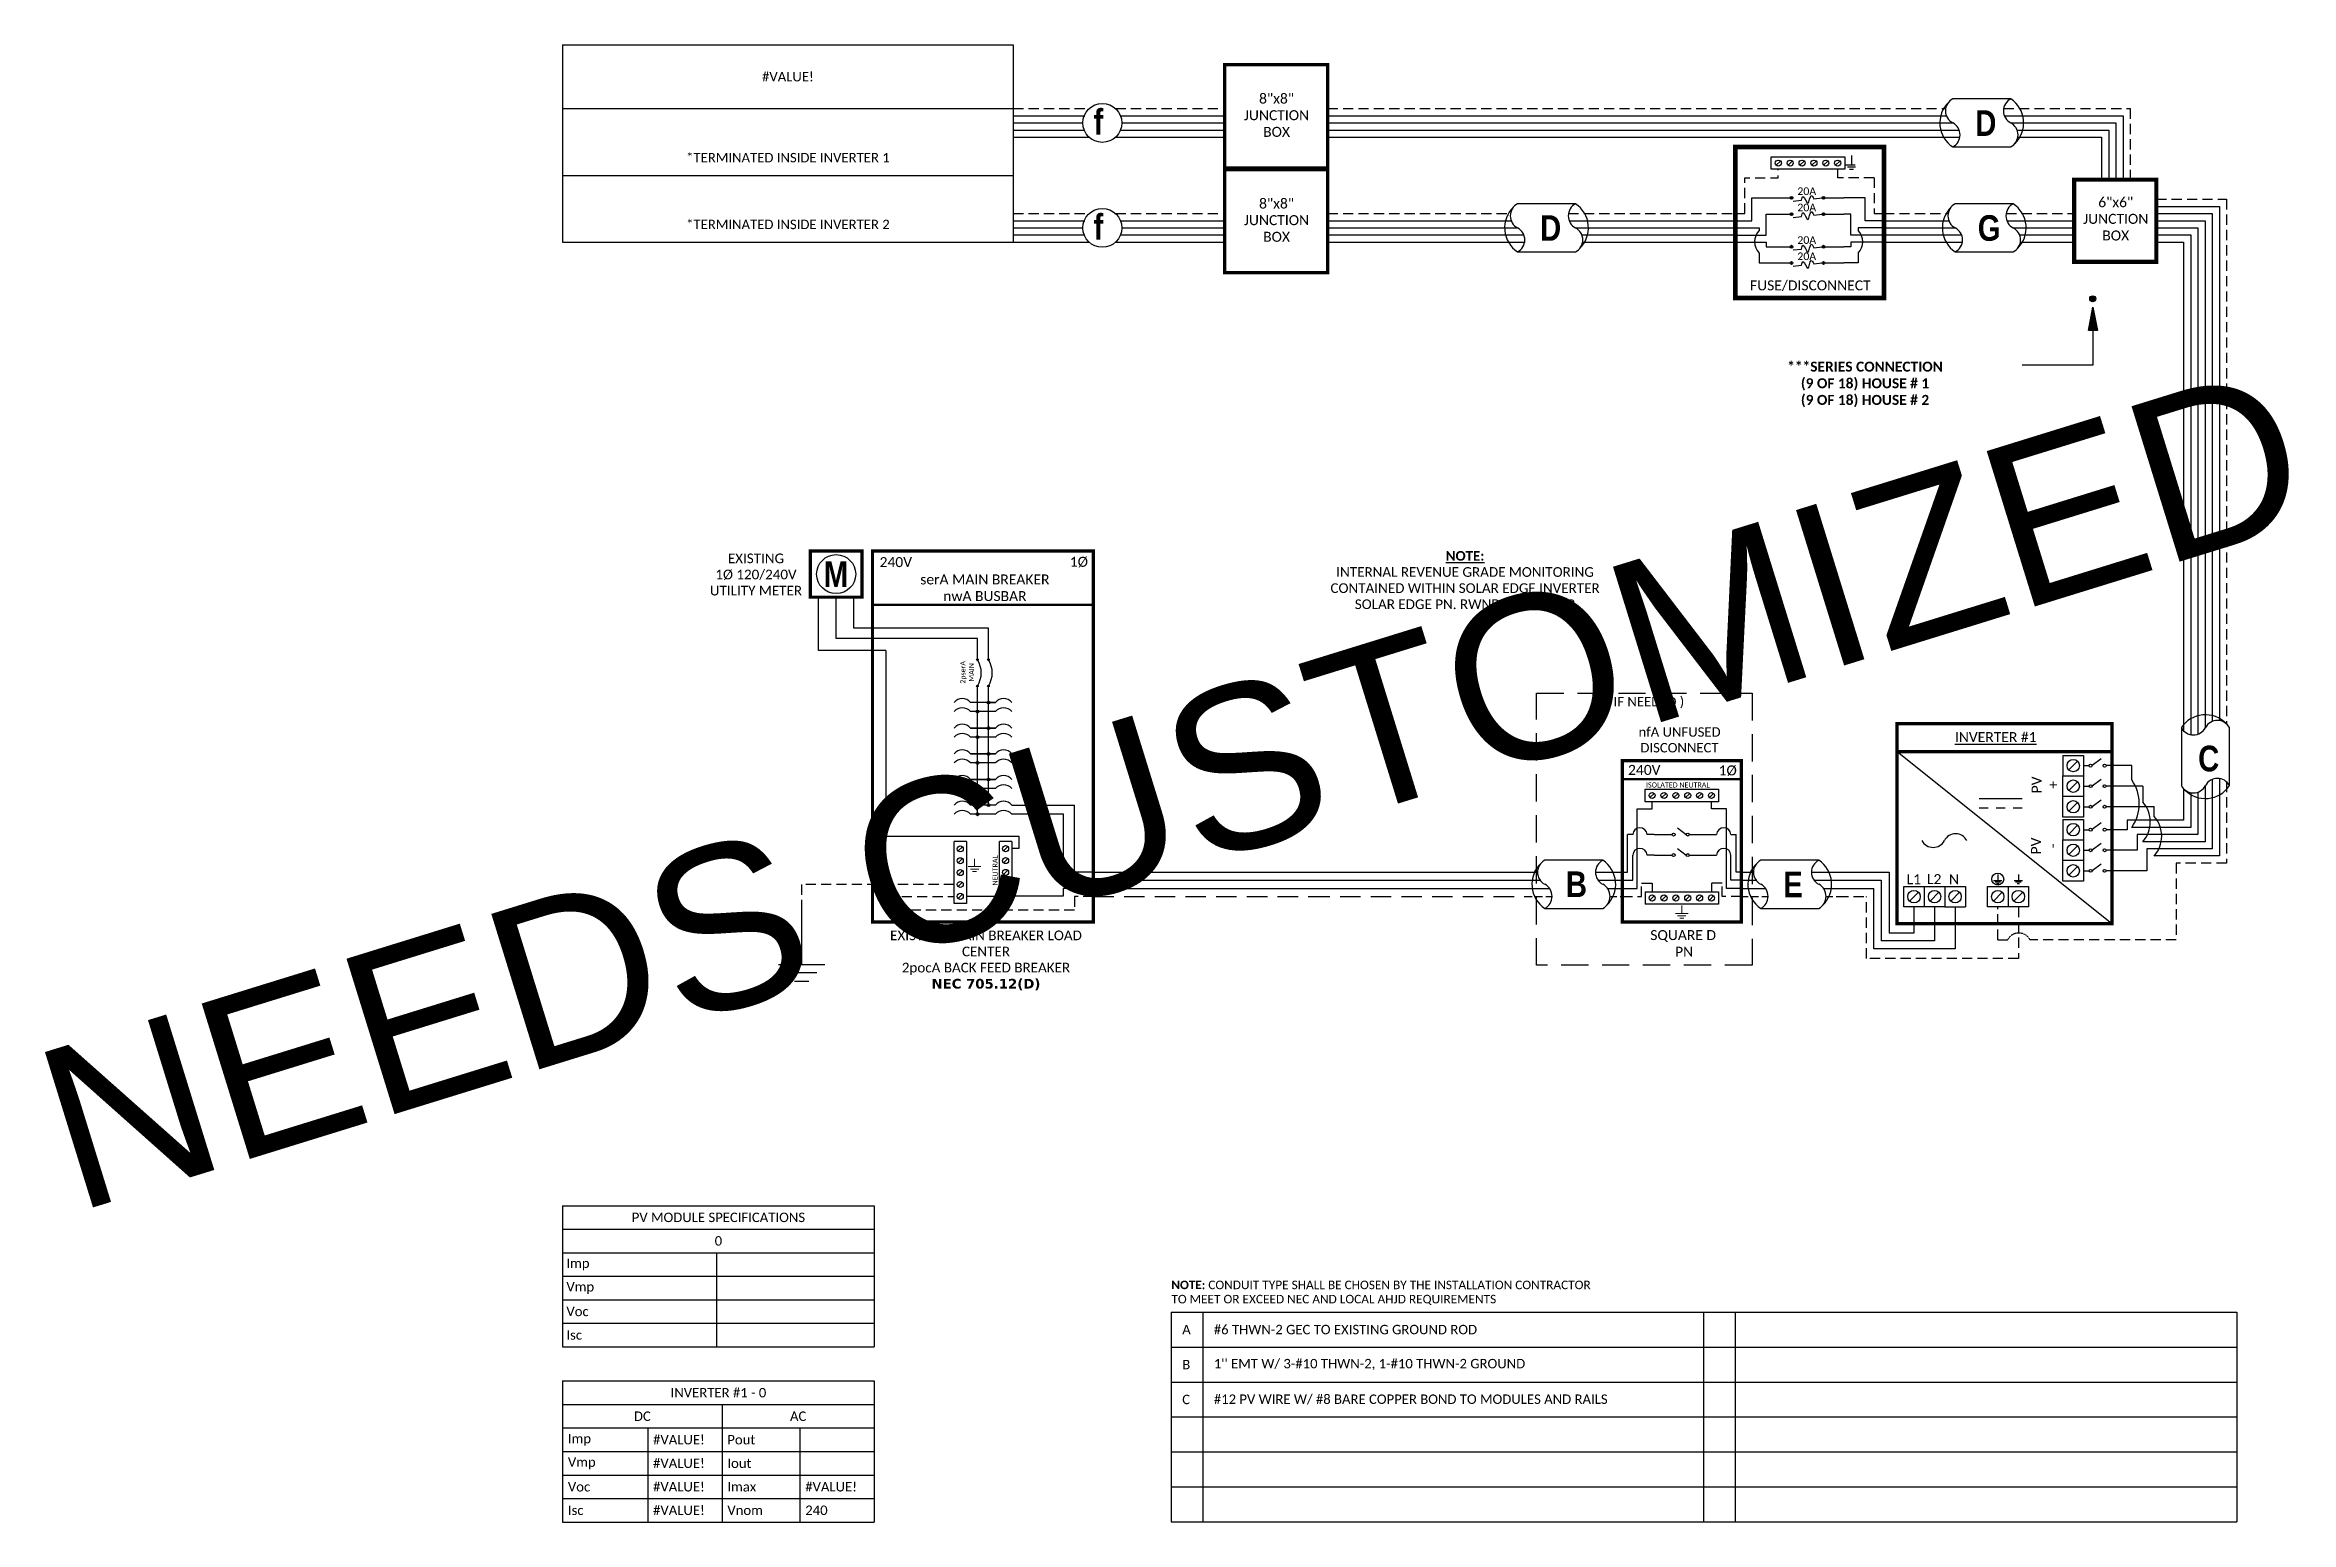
# Model space of a CAD drawing. Header units: feet. Extents: x 14802 to 15625, y 20870 to 21411.
import ezdxf

# ---------------------------------------------------------------- set-up
doc = ezdxf.new("R2010")
doc.units = ezdxf.units.FT
doc.header["$MEASUREMENT"] = 0
doc.linetypes.add('DASHED', pattern=[0.75, 0.5, -0.25])
doc.linetypes.add('HIDDEN', pattern=[0.375, 0.25, -0.125])
doc.layers.add('TEXT', color=7, linetype='Continuous')
doc.layers.add('Z - TITLEBLOCK TXT', color=7, linetype='Continuous')
doc.styles.add('ONE LINE TXT', font='techb___.ttf')
doc.styles.get("Standard").update_dxf_attribs({"font": 'calibri.ttf'})
doc.styles.add('TITLE BBLOCK TEXT', font='ARIALUNI.TTF')

msp = doc.modelspace()

# ---------------------------------------------------------------- texts
at = {"color": 1, "linetype": 'Continuous'}
msp.add_text('%%UINVERTER #1', height=3.6576, dxfattribs=at).set_placement((15502.09, 21155.42))
at = {"color": 1, "linetype": 'Continuous', "char_height": 9.3833, "attachment_point": 1, "style": 'ONE LINE TXT'}
for s, insert in [('{\\W1;\\C256;D}', (15509.53, 21386.92)), ('{\\W1;\\C256;D}', (15350.06, 21348.47)), ('{\\W1;\\C256;G}', (15510.46, 21348.47)), ('{\\W1;\\C256;C}', (15591.21, 21154.09)), ('{\\W1;\\C256;E}', (15439.19, 21107.94))]:
    msp.add_mtext_dynamic_manual_height_columns(s, width=0.1385, gutter_width=2.13, heights=[0], dxfattribs=dict(at, insert=insert))
at = {"color": 1, "attachment_point": 5}
for s, width, gutter_width, insert, char_height in [('8"x8"  JUNCTION BOX ', 0.4767, 7.17, (15253.52, 21346.64), 3.6576), ('{\\fCalibri|b1|i0|c0|p34;***SERIES CONNECTION \\P(9 OF 18) HOUSE # 1\\P(9 OF 18) HOUSE # 2}', 109.8063, 7.17, (15469.15, 21286.47), 3.6576), ('L1', 0.1481, 0.75, (15487.04, 21105.19), 3.658), ('L2', 0.1481, 0.75, (15494.5, 21105.22), 3.658), ('N', 0.1481, 0.75, (15501.75, 21105.17), 3.66)]:
    msp.add_mtext_dynamic_manual_height_columns(s, width=width, gutter_width=gutter_width, heights=[0], dxfattribs=dict(at, insert=insert, char_height=char_height))
at = {"color": 1, "char_height": 3.658, "attachment_point": 5, "rotation": 90}
for s, width, insert in [('PV +', 2.8378, (15535.07, 21139.73)), ('PV -', 2.8013, (15534.84, 21117.36))]:
    msp.add_mtext_dynamic_manual_height_columns(s, width=width, gutter_width=0.75, heights=[0], dxfattribs=dict(at, insert=insert))
at = {"color": 10, "insert": (15214.98, 20958.1), "char_height": 3.10896, "attachment_point": 1}
msp.add_mtext_dynamic_manual_height_columns('\\A1;{\\fCalibri|b1|i0|c0|p34;NOTE:} {\\A0;\\H1.0052x;CONDUIT TYPE SHALL BE CHOSEN BY THE INSTALLATION CONTRACTOR\\PTO MEET OR EXCEED NEC AND LOCAL AHJD REQUIREMENTS}', width=164.3528, gutter_width=0, heights=[9.89], dxfattribs=at)
at = {"layer": 'Defpoints', "color": 1, "style": 'TITLE BBLOCK TEXT'}
msp.add_text('NEEDS CUSTOMIZED', height=59.6129, rotation=17.1954, dxfattribs=at).set_placement((14813.31, 20982.89))
at = {"layer": 'Z - TITLEBLOCK TXT', "style": 'ONE LINE TXT'}
for p in [(15186.41, 21377.95), (15186.41, 21339.49)]:
    msp.add_text('f', height=9.38, dxfattribs=at).set_placement(p)

# ---------------------------------------------------------------- blocks, each defined once
blk = doc.blocks.new('*T19')
at = {"color": 0, "lineweight": -2, "transparency": 16777216}
for p, q in [((0, 0), (165.11, 0)), ((0, 0), (0, -72.27)), ((165.11, 0), (165.11, -72.27)), ((0, -23.32), (165.11, -23.32)), ((0, -47.8), (165.11, -47.8)), ((0, -72.27), (165.11, -72.27))]:
    blk.add_line(p, q, dxfattribs=at)
at = {"color": 0, "linetype": 'Continuous', "transparency": 16777216, "char_height": 3.4544, "width": 156.9097, "attachment_point": 5}
for s, insert in [('{\\fCalibri|b0|i0|c0;#VALUE!', (82.56, -11.66)), ('{\\fCalibri|b0|i0|c0;^J^J*TERMINATED INSIDE INVERTER 1', (82.56, -35.56)), ('{\\fCalibri|b0|i0|c0;^J^J*TERMINATED INSIDE INVERTER 2', (82.56, -60.03))]:
    blk.add_mtext(s, dxfattribs=dict(at, insert=insert))
blk = doc.blocks.new('8x8box')
at = {"lineweight": 50, "const_width": 1.19}
blk.add_lwpolyline([(37.78, 0), (0, 0), (0, 37.78), (37.78, 37.78)], close=True, dxfattribs=at)
at = {"color": 1, "insert": (19.03, 19.26), "char_height": 3.6576, "attachment_point": 5}
blk.add_mtext_dynamic_manual_height_columns('8"x8"  JUNCTION BOX ', width=0.4767, gutter_width=7.17, heights=[0], dxfattribs=at)
blk = doc.blocks.new('fuseBox')
at = {"linetype": 'Continuous'}
h = blk.add_hatch(color=1, dxfattribs=at)
h.dxf.hatch_style = 1
edge = h.paths.add_edge_path()
edge.add_arc((20.51, 36.67), 0.513, 0, 360)
h = blk.add_hatch(color=1, dxfattribs=at)
h.dxf.hatch_style = 1
edge = h.paths.add_edge_path()
edge.add_arc((32.29, 36.67), 0.513, 0, 360)
h = blk.add_hatch(color=1, dxfattribs=at)
h.dxf.hatch_style = 1
edge = h.paths.add_edge_path()
edge.add_arc((20.51, 30.71), 0.513, 0, 360)
h = blk.add_hatch(color=1, dxfattribs=at)
h.dxf.hatch_style = 1
edge = h.paths.add_edge_path()
edge.add_arc((32.29, 30.71), 0.513, 0, 360)
h = blk.add_hatch(color=1, dxfattribs=at)
h.dxf.hatch_style = 1
edge = h.paths.add_edge_path()
edge.add_arc((20.51, 18.78), 0.513, 0, 360)
h = blk.add_hatch(color=1, dxfattribs=at)
h.dxf.hatch_style = 1
edge = h.paths.add_edge_path()
edge.add_arc((32.29, 18.78), 0.513, 0, 360)
h = blk.add_hatch(color=1, dxfattribs=at)
h.dxf.hatch_style = 1
edge = h.paths.add_edge_path()
edge.add_arc((20.51, 12.82), 0.513, 0, 360)
h = blk.add_hatch(color=1, dxfattribs=at)
h.dxf.hatch_style = 1
edge = h.paths.add_edge_path()
edge.add_arc((32.29, 12.82), 0.513, 0, 360)
at = {"color": 1, "linetype": 'Continuous'}
for p, q in [((13.11, 47.14), (13.11, 51.68)), ((13.11, 51.68), (40.06, 51.68)), ((40.06, 51.68), (40.06, 47.14)), ((40.06, 47.14), (13.11, 47.14)), ((21.13, 35.49), (24.23, 35.83)), ((28.69, 36.32), (31.79, 36.67)), ((21.13, 29.52), (24.23, 29.87)), ((28.69, 30.36), (31.79, 30.71)), ((21.13, 17.59), (24.23, 17.93)), ((28.69, 18.42), (31.79, 18.77)), ((21.13, 11.64), (24.23, 11.99)), ((28.69, 12.48), (31.79, 12.82))]:
    blk.add_line(p, q, dxfattribs=at)
at = {"color": 4, "linetype": 'Continuous'}
for p, q in [((16.49, 50.19), (14.92, 48.62)), ((20.84, 50.19), (19.27, 48.62)), ((25.19, 50.19), (23.62, 48.62)), ((29.54, 50.19), (27.97, 48.62)), ((33.89, 50.19), (32.32, 48.62)), ((38.25, 50.19), (36.67, 48.62))]:
    blk.add_line(p, q, dxfattribs=at)
at = {"color": 92, "linetype": 'HIDDEN', "ltscale": 15}
for p, q in [((37.46, 44.06), (37.46, 47.14)), ((50.81, 44.06), (37.46, 44.06)), ((50.81, 44.06), (50.81, 30.94)), ((0, 30.94), (3.44, 30.94)), ((50.81, 30.94), (54.46, 30.94))]:
    blk.add_line(p, q, dxfattribs=at)
at = {"color": 10, "linetype": 'Continuous'}
for p, q in [((0, 23.07), (11.3, 23.07)), ((54.35, 23.07), (42.32, 23.07))]:
    blk.add_line(p, q, dxfattribs=at)
at = {"color": 7, "linetype": 'Continuous'}
blk.add_line((42.32, 18.78), (39.7, 18.78), dxfattribs=at)
at = {"lineweight": 50, "const_width": 1.71}
blk.add_lwpolyline([(54.46, 0), (0, 0), (0, 55.36), (54.46, 55.36)], close=True, dxfattribs=at)
blk.add_lwpolyline([(54.46, 0), (0, 0), (0, 55.36), (54.46, 55.36)], close=True, dxfattribs=at)
at = {"color": 92, "linetype": 'HIDDEN', "ltscale": 15, "flags": 128}
for points in [[(42.53, 52.26), (42.53, 48.76)], [(3.44, 30.94), (3.44, 44.06), (15.71, 44.06), (15.71, 47.14)], [(40.18, 48.76), (44.87, 48.76)], [(44.05, 47.89), (41, 47.89)], [(43.24, 47.02), (41.81, 47.02)]]:
    blk.add_lwpolyline(points, dxfattribs=at)
at = {"color": 10, "linetype": 'Continuous', "flags": 128}
for points in [[(0, 28.32), (6.06, 28.32), (6.06, 36.67), (13.92, 36.67)], [(54.34, 28.32), (47.56, 28.32), (47.56, 36.67), (39.7, 36.67)], [(11.3, 23.07), (11.3, 30.71), (13.92, 30.71)], [(42.32, 23.07), (42.32, 30.71), (39.7, 30.71)]]:
    blk.add_lwpolyline(points, dxfattribs=at)
at = {"color": 1, "linetype": 'Continuous', "flags": 128}
for points in [[(13.92, 36.67), (20.51, 36.67)], [(32.29, 36.67), (39.7, 36.67)], [(13.92, 30.71), (20.51, 30.71)], [(13.92, 30.71), (20.51, 30.71)], [(32.29, 30.71), (39.7, 30.71)], [(13.92, 18.78), (20.51, 18.78)], [(32.29, 18.78), (39.7, 18.78)], [(13.92, 12.82), (20.51, 12.82)], [(13.92, 12.82), (20.51, 12.82)], [(32.29, 12.82), (39.7, 12.82)]]:
    blk.add_lwpolyline(points, dxfattribs=at)
at = {"color": 7, "linetype": 'Continuous', "flags": 128}
for points in [[(0, 25.7), (8.68, 25.7), (8.68, 24.74)], [(54.34, 25.7), (44.94, 25.7), (44.94, 24.74)], [(0, 20.45), (11.3, 20.45), (11.3, 18.78)], [(8.68, 16.48), (8.68, 12.82), (13.92, 12.82)], [(11.3, 18.78), (13.92, 18.78)], [(44.94, 16.48), (44.94, 12.82), (39.7, 12.82)], [(54.35, 20.45), (42.32, 20.45), (42.32, 18.78)]]:
    blk.add_lwpolyline(points, dxfattribs=at)
at = {"color": 4, "linetype": 'Continuous'}
for centre in [(15.71, 49.41), (20.06, 49.41), (24.41, 49.41), (28.76, 49.41), (33.11, 49.41), (37.46, 49.41)]:
    blk.add_circle(centre, 1.11, dxfattribs=at)
at = {"color": 1, "linetype": 'Continuous'}
for centre in [(20.51, 36.67), (32.29, 36.67), (20.51, 30.71), (32.29, 30.71), (20.51, 18.78), (32.29, 18.78), (20.51, 12.82), (32.29, 12.82)]:
    blk.add_circle(centre, 0.513, dxfattribs=at)
at = {"color": 7, "linetype": 'Continuous'}
for centre, start, end in [((12.9, 20.61), 135.60546, 224.39454), ((40.72, 20.61), 315.60546, 44.39454)]:
    blk.add_arc(centre, 5.91, start, end, dxfattribs=at)
at = {"color": 1, "linetype": 'Continuous'}
for points in [[(24.22, 35.83), (24.73, 37.23), (26.6, 34.74), (27.76, 37.57), (28.69, 36.32)], [(24.22, 29.87), (24.73, 31.27), (26.6, 28.78), (27.76, 31.61), (28.69, 30.36)], [(24.22, 17.93), (24.73, 19.33), (26.6, 16.84), (27.76, 19.67), (28.69, 18.42)], [(24.22, 11.99), (24.73, 13.39), (26.6, 10.89), (27.76, 13.72), (28.69, 12.48)]]:
    blk.add_spline(points, degree=3, dxfattribs=at)
for p in [(22.68, 37.74), (22.68, 31.77), (22.68, 19.84), (22.68, 13.89)]:
    blk.add_text('20A', height=2.778, dxfattribs=at).set_placement(p)
at = {"color": 1, "insert": (27.44, 4.5), "char_height": 3.6576, "attachment_point": 5}
blk.add_mtext_dynamic_manual_height_columns('FUSE/DISCONNECT', width=59.2773, gutter_width=7.17, heights=[0], dxfattribs=at)
blk = doc.blocks.new('*U20')
at = {"color": 7}
for p, q in [((-35.53, 9), (-31.05, 9)), ((-9.81, 9), (0, 9))]:
    blk.add_line(p, q, dxfattribs=at)
at = {"color": 7, "linetype": 'Continuous'}
for p, q in [((-7.14, 13.31), (-28.39, 13.31)), ((-28.39, -4.31), (-7.14, -4.31))]:
    blk.add_line(p, q, dxfattribs=at)
at = {"color": 10}
for p, q in [((-35.53, 6), (-30.11, 6)), ((-8.87, 6), (0, 6))]:
    blk.add_line(p, q, dxfattribs=at)
at = {"color": 253}
for p, q in [((-35.53, 3), (-26.66, 3)), ((-5.41, 3), (0, 3))]:
    blk.add_line(p, q, dxfattribs=at)
at = {"color": 92, "linetype": 'HIDDEN', "ltscale": 10}
for p, q in [((-4.48, 0), (0, 0)), ((-35.53, 0), (-25.72, 0))]:
    blk.add_line(p, q, dxfattribs=at)
at = {"color": 7, "linetype": 'Continuous'}
for centre, start, end in [((-22.54, 4.5), 133.97324, 236.42648), ((-12.99, 4.5), 313.97324, 56.42648)]:
    blk.add_arc(centre, 10.58, start, end, dxfattribs=at)
at = {"linetype": 'Continuous'}
for centre, start, end in [((-26.08, 8.91), 117.66392, 242.33608), ((-4.83, 8.91), 117.66392, 242.33608), ((-30.7, 0.09), 297.66392, 62.33608), ((-9.45, 0.09), 297.66392, 62.33608)]:
    blk.add_arc(centre, 4.98, start, end, dxfattribs=at)
blk = doc.blocks.new('*U24')
at = {"color": 7}
blk.add_line((-79.14, 9), (0, 9), dxfattribs=at)
at = {"color": 10}
blk.add_line((-79.14, 6), (0, 6), dxfattribs=at)
at = {"color": 253}
blk.add_line((-79.14, 3), (0, 3), dxfattribs=at)
at = {"color": 92, "linetype": 'DASHED', "ltscale": 15}
blk.add_line((-79.14, 0), (0, 0), dxfattribs=at)
blk = doc.blocks.new('breakerPanel')
at = {"linetype": 'Continuous'}
h = blk.add_hatch(color=1, dxfattribs=at)
h.dxf.hatch_style = 1
edge = h.paths.add_edge_path()
edge.add_arc((-42.47, 86.8), 0.291, 0, 360)
h = blk.add_hatch(color=1, dxfattribs=at)
h.dxf.hatch_style = 1
edge = h.paths.add_edge_path()
edge.add_arc((-38.44, 86.8), 0.291, 0, 360)
h = blk.add_hatch(color=1, dxfattribs=at)
h.dxf.hatch_style = 1
edge = h.paths.add_edge_path()
edge.add_arc((-42.47, 77.16), 0.291, 0, 360)
h = blk.add_hatch(color=1, dxfattribs=at)
h.dxf.hatch_style = 1
edge = h.paths.add_edge_path()
edge.add_arc((-38.44, 77.16), 0.291, 0, 360)
h = blk.add_hatch(color=1, dxfattribs=at)
h.dxf.hatch_style = 1
edge = h.paths.add_edge_path()
edge.add_arc((-42.47, 67.78), 0.528, 0, 360)
h = blk.add_hatch(color=1, dxfattribs=at)
h.dxf.hatch_style = 1
edge = h.paths.add_edge_path()
edge.add_arc((-38.44, 71.16), 0.528, 0, 360)
h = blk.add_hatch(color=1, dxfattribs=at)
h.dxf.hatch_style = 1
edge = h.paths.add_edge_path()
edge.add_arc((-42.47, 58.38), 0.528, 0, 360)
h = blk.add_hatch(color=1, dxfattribs=at)
h.dxf.hatch_style = 1
edge = h.paths.add_edge_path()
edge.add_arc((-38.44, 61.76), 0.528, 0, 360)
h = blk.add_hatch(color=1, dxfattribs=at)
h.dxf.hatch_style = 1
edge = h.paths.add_edge_path()
edge.add_arc((-42.47, 48.98), 0.528, 0, 360)
h = blk.add_hatch(color=1, dxfattribs=at)
h.dxf.hatch_style = 1
edge = h.paths.add_edge_path()
edge.add_arc((-38.44, 52.36), 0.528, 0, 360)
h = blk.add_hatch(color=1, dxfattribs=at)
h.dxf.hatch_style = 1
edge = h.paths.add_edge_path()
edge.add_arc((-38.44, 42.95), 0.528, 0, 360)
h = blk.add_hatch(color=1, dxfattribs=at)
h.dxf.hatch_style = 1
edge = h.paths.add_edge_path()
edge.add_arc((-42.47, 39.58), 0.528, 0, 360)
h = blk.add_hatch(color=1, dxfattribs=at)
h.dxf.hatch_style = 1
edge = h.paths.add_edge_path()
edge.add_arc((-38.44, 33.55), 0.528, 0, 360)
h = blk.add_hatch(color=1, dxfattribs=at)
h.dxf.hatch_style = 1
edge = h.paths.add_edge_path()
edge.add_arc((-42.47, 30.17), 0.528, 0, 360)
at = {"color": 155, "true_color": 0x647190}
blk.add_line((-80.92, 126.59), (0, 126.59), dxfattribs=at)
at = {"color": 253, "linetype": 'Continuous'}
for p, q in [((-100.73, 90.2), (-100.73, 109.7)), ((-76.04, 90.2), (-100.73, 90.2)), ((-76.04, 90.2), (-76.04, 22.16)), ((-76.04, 22.16), (-27.25, 22.16)), ((-27.25, 17.57), (-29.89, 17.57)), ((-27.25, 22.16), (-27.25, 17.57)), ((-11.01, 0.16), (-29.89, 0.16)), ((0, 3), (-11.01, 3)), ((-11.01, 3), (-11.01, 0.16))]:
    blk.add_line(p, q, dxfattribs=at)
at = {"color": 10, "linetype": 'Continuous'}
for p, q in [((-94.24, 94.51), (-94.24, 109.7)), ((-42.47, 94.51), (-94.24, 94.51)), ((-42.47, 87.09), (-42.47, 94.51)), ((-42.47, 30.17), (-42.47, 76.87)), ((-35.88, 67.78), (-45.04, 67.78)), ((-35.88, 58.38), (-45.04, 58.38)), ((-35.88, 48.98), (-45.04, 48.98)), ((-35.88, 39.58), (-45.04, 39.58)), ((-35.88, 30.17), (-45.04, 30.17)), ((-10.98, 30.17), (-29.89, 30.17)), ((-10.98, 6), (-10.98, 30.17)), ((0, 6), (-10.98, 6))]:
    blk.add_line(p, q, dxfattribs=at)
at = {"color": 7, "linetype": 'Continuous'}
for p, q in [((-87.75, 98.34), (-87.75, 109.7)), ((-38.44, 98.34), (-87.75, 98.34)), ((-38.44, 87.09), (-38.44, 98.34)), ((-38.44, 61.76), (-38.44, 76.87)), ((-35.88, 71.16), (-45.04, 71.16)), ((-38.44, 71.16), (-35.88, 71.16)), ((-45.04, 61.76), (-35.88, 61.76)), ((-35.88, 61.76), (-45.04, 61.76)), ((-38.44, 52.36), (-38.44, 61.76)), ((-45.04, 52.36), (-35.88, 52.36)), ((-35.88, 52.36), (-45.04, 52.36)), ((-38.44, 42.95), (-38.44, 52.36)), ((-45.04, 42.95), (-35.88, 42.95)), ((-35.88, 42.95), (-45.04, 42.95)), ((-38.44, 33.55), (-38.44, 42.95)), ((-35.88, 33.55), (-45.04, 33.55)), ((-6.96, 9), (-6.96, 33.55))]:
    blk.add_line(p, q, dxfattribs=at)
at = {"lineweight": 50}
blk.add_line((-80.92, 106.95), (0, 106.95), dxfattribs=at)
at = {"color": 7}
for p, q in [((-29.89, 33.55), (-6.96, 33.55)), ((0, 9), (-6.96, 9))]:
    blk.add_line(p, q, dxfattribs=at)
at = {"color": 1, "linetype": 'Continuous'}
for p, q in [((-51.03, -2.51), (-51.03, 20.23)), ((-46.49, 20.23), (-51.03, 20.23)), ((-46.49, 20.23), (-46.49, -2.51)), ((-34.43, -2.43), (-34.43, 20.16)), ((-29.89, 20.16), (-34.43, 20.16)), ((-29.89, 20.16), (-29.89, -2.43)), ((-46.49, -2.51), (-51.03, -2.51)), ((-29.89, -2.43), (-34.43, -2.43))]:
    blk.add_line(p, q, dxfattribs=at)
at = {"color": 4, "linetype": 'Continuous'}
for p, q in [((-47.97, 18.28), (-49.55, 16.71)), ((-31.37, 18.35), (-32.94, 16.78)), ((-47.97, 13.93), (-49.55, 12.36)), ((-47.97, 9.58), (-49.55, 8.01)), ((-31.37, 14), (-32.94, 12.43)), ((-31.37, 9.65), (-32.94, 8.08)), ((-47.97, 5.23), (-49.55, 3.66)), ((-47.97, 0.88), (-49.55, -0.69)), ((-31.37, 5.3), (-32.94, 3.73)), ((-31.37, 0.95), (-32.94, -0.62))]:
    blk.add_line(p, q, dxfattribs=at)
at = {"color": 92, "linetype": 'HIDDEN', "ltscale": 15}
for p, q in [((-51.03, 4.44), (-106.89, 4.44)), ((-106.89, 4.44), (-106.89, -4.87)), ((-75.84, -4.96), (-75.84, 0.09)), ((-75.84, 0.09), (-51.03, 0.09)), ((0, 0), (-6.96, 0)), ((-6.96, -4.96), (-75.84, -4.96)), ((-6.96, 0), (-6.96, -4.96))]:
    blk.add_line(p, q, dxfattribs=at)
at = {"color": 92, "linetype": 'Continuous', "ltscale": 15}
blk.add_line((-34.43, 0.09), (-46.49, 0.09), dxfattribs=at)
at = {"color": 92, "ltscale": 15}
blk.add_line((-106.89, -4.87), (-106.89, -24.84), dxfattribs=at)
at = {"lineweight": 50, "const_width": 1.19}
for points in [[(-103.67, 109.7), (-103.67, 126.59), (-84.82, 126.59), (-84.82, 109.7)], [(-80.92, -9.3), (-80.92, 126.59), (0, 126.59), (0, -9.3)]]:
    blk.add_lwpolyline(points, close=True, dxfattribs=at)
at = {"color": 92, "linetype": 'Continuous', "lineweight": 5, "ltscale": 0.05, "flags": 128}
for points in [[(-45.88, 10.97), (-41.2, 10.97)], [(-42.01, 10.1), (-45.07, 10.1)], [(-42.82, 9.23), (-44.25, 9.23)], [(-43.54, 13.81), (-43.54, 10.97)]]:
    blk.add_lwpolyline(points, dxfattribs=at)
at = {"color": 92, "linetype": 'Continuous', "ltscale": 4, "flags": 128}
for points in [[(-115.37, -24.84), (-98.41, -24.84)], [(-101.35, -27.98), (-112.43, -27.98)], [(-104.29, -31.12), (-109.49, -31.12)]]:
    blk.add_lwpolyline(points, dxfattribs=at)
at = {"linetype": 'Continuous'}
blk.add_circle((-94.24, 118.15), 7.15, dxfattribs=at)
at = {"color": 1, "linetype": 'Continuous'}
for centre, radius in [((-42.47, 86.8), 0.291), ((-38.44, 86.8), 0.291), ((-42.47, 77.16), 0.291), ((-38.44, 77.16), 0.291), ((-42.47, 67.78), 0.528), ((-38.44, 71.16), 0.528), ((-42.47, 58.38), 0.528), ((-38.44, 61.76), 0.528), ((-42.47, 48.98), 0.528), ((-38.44, 52.36), 0.528), ((-38.44, 42.95), 0.528), ((-42.47, 39.58), 0.528), ((-38.44, 33.55), 0.528), ((-42.47, 30.17), 0.528)]:
    blk.add_circle(centre, radius, dxfattribs=at)
at = {"color": 4, "linetype": 'Continuous'}
for centre in [(-48.76, 17.49), (-32.16, 17.57), (-48.76, 13.14), (-48.76, 8.79), (-32.16, 13.21), (-32.16, 8.86), (-48.76, 4.44), (-48.76, 0.09), (-32.16, 4.51), (-32.16, 0.16)]:
    blk.add_circle(centre, 1.11, dxfattribs=at)
at = {"color": 1, "linetype": 'Continuous'}
for centre, radius, start, end in [((-50.14, 81.98), 9.06, 327.87082, 32.12918), ((-46.11, 81.98), 9.06, 327.87082, 32.12918), ((-48.03, 68.62), 3.93, 40.3392, 139.6608), ((-48.03, 65.24), 3.93, 40.3392, 139.6608), ((-32.88, 68.62), 3.93, 40.3392, 139.6608), ((-32.88, 65.24), 3.93, 40.3392, 139.6608), ((-48.03, 59.21), 3.93, 40.3392, 139.6608), ((-48.03, 55.84), 3.93, 40.3392, 139.6608), ((-32.88, 59.21), 3.93, 40.3392, 139.6608), ((-32.88, 55.84), 3.93, 40.3392, 139.6608), ((-48.03, 49.81), 3.93, 40.3392, 139.6608), ((-48.03, 46.43), 3.93, 40.3392, 139.6608), ((-32.88, 49.81), 3.93, 40.3392, 139.6608), ((-32.88, 46.43), 3.93, 40.3392, 139.6608), ((-48.03, 40.41), 3.93, 40.3392, 139.6608), ((-32.88, 40.41), 3.93, 40.3392, 139.6608), ((-48.03, 37.03), 3.93, 40.3392, 139.6608), ((-48.03, 31.01), 3.93, 40.3392, 139.6608), ((-32.88, 37.03), 3.93, 40.3392, 139.6608), ((-32.88, 31.01), 3.93, 40.3392, 139.6608), ((-48.03, 27.63), 3.93, 40.3392, 139.6608), ((-32.88, 27.63), 3.93, 40.3392, 139.6608)]:
    blk.add_arc(centre, radius, start, end, dxfattribs=at)
at = {"color": 253, "linetype": 'Continuous', "style": 'ONE LINE TXT'}
blk.add_text('M', height=9.38, dxfattribs=at).set_placement((-98.8, 113.43))
at = {"color": 4, "linetype": 'Continuous'}
blk.add_text('NEUTRAL', height=1.874, rotation=90, dxfattribs=at).set_placement((-35.08, 4.08))
at = {"color": 1, "attachment_point": 5}
for s, width, gutter_width, heights, insert, char_height in [('EXISTING\\P1Ø 120/240V UTILITY METER', 37.8067, 7.17, [0], (-123.64, 118), 3.5433), ('240V', 0.1481, 0.75, [0], (-72.39, 122.54), 3.658), ('1Ø', 0.1481, 0.75, [0], (-5.31, 122.54), 3.658), ('serA MAIN BREAKER\\PnwA BUSBAR', 72.4998, 0.75, [0], (-39.75, 113.14), 3.6576), ('EXISTING MAIN BREAKER LOAD CENTER\\P2pocA BACK FEED BREAKER \\P{\\fVerdana|b1|i0|c0|p34;NEC 705.12(D)}', 79.2627, 97.94, [154.49], (-39.35, -23.38), 3.5433)]:
    blk.add_mtext_dynamic_manual_height_columns(s, width=width, gutter_width=gutter_width, heights=heights, dxfattribs=dict(at, insert=insert, char_height=char_height))
at = {"color": 4, "linetype": 'Continuous', "insert": (-46.25, 82.15), "char_height": 1.874, "attachment_point": 5, "rotation": 90}
blk.add_mtext_dynamic_manual_height_columns('2pserA\\PMAIN', width=0.1481, gutter_width=0.75, heights=[0], dxfattribs=at)
blk = doc.blocks.new('*U26')
at = {"color": 7}
blk.add_blockref('breakerPanel', (0, 0), dxfattribs=at)
blk = doc.blocks.new('*T17')
at = {"color": 0, "lineweight": -2, "transparency": 16777216}
for p, q in [((0, 0), (114.19, 0)), ((0, 0), (0, -51.7)), ((114.19, 0), (114.19, -51.7)), ((0, -8.62), (114.19, -8.62)), ((58.43, -8.62), (58.43, -51.7)), ((0, -17.23), (114.19, -17.23)), ((31.22, -17.23), (31.22, -51.7)), ((86.98, -17.23), (86.98, -51.7)), ((0, -25.85), (114.19, -25.85)), ((0, -34.47), (114.19, -34.47)), ((0, -43.08), (114.19, -43.08)), ((0, -51.7), (114.19, -51.7))]:
    blk.add_line(p, q, dxfattribs=at)
at = {"color": 0, "linetype": 'Continuous', "transparency": 16777216, "char_height": 3.4544}
for s, insert, width, attachment_point in [('{\\fCalibri|b0|i0|c0;INVERTER #1 - 0', (57.09, -4.31), 110.3293, 5), ('{\\fCalibri|b0|i0|c0;DC', (29.22, -12.93), 54.5755, 5), ('{\\fCalibri|b0|i0|c0;AC', (86.31, -12.93), 51.8976, 5), ('{\\fCalibri|b0|i0|c0;Imp', (1.93, -21.54), 27.3681, 4), ('{\\fCalibri|b0|i0|c0;#VALUE!', (33.15, -21.54), 23.3513, 4), ('{\\fCalibri|b0|i0|c0;Pout', (60.36, -21.54), 24.6902, 4), ('{\\fCalibri|b0|i0|c0;', (88.91, -21.54), 23.3513, 4), ('{\\fCalibri|b0|i0|c0;Vmp', (1.93, -30.16), 27.3681, 4), ('{\\fCalibri|b0|i0|c0;#VALUE!', (33.15, -30.16), 23.3513, 4), ('{\\fCalibri|b0|i0|c0;Iout', (60.36, -30.16), 24.6902, 4), ('{\\fCalibri|b0|i0|c0;', (88.91, -30.16), 23.3513, 4), ('{\\fCalibri|b0|i0|c0;Voc', (1.93, -38.78), 27.3681, 4), ('{\\fCalibri|b0|i0|c0;#VALUE!', (33.15, -38.78), 23.3513, 4), ('{\\fCalibri|b0|i0|c0;Imax', (60.36, -38.78), 24.6902, 4), ('{\\fCalibri|b0|i0|c0;#VALUE!', (88.91, -38.78), 23.3513, 4), ('{\\fCalibri|b0|i0|c0;Isc', (1.93, -47.39), 27.3681, 4), ('{\\fCalibri|b0|i0|c0;#VALUE!', (33.15, -47.39), 23.3513, 4), ('{\\fCalibri|b0|i0|c0;Vnom', (60.36, -47.39), 24.6902, 4), ('{\\fCalibri|b0|i0|c0;240', (88.91, -47.39), 23.3513, 4)]:
    blk.add_mtext(s, dxfattribs=dict(at, insert=insert, width=width, attachment_point=attachment_point))
blk = doc.blocks.new('*T18')
at = {"color": 0, "lineweight": -2, "transparency": 16777216}
for p, q in [((0, 0), (114.19, 0)), ((0, 0), (0, -51.69)), ((114.19, 0), (114.19, -51.69)), ((0, -8.62), (114.19, -8.62)), ((0, -17.23), (114.19, -17.23)), ((56.41, -17.23), (56.41, -51.69)), ((0, -25.85), (114.19, -25.85)), ((0, -34.46), (114.19, -34.46)), ((0, -43.08), (114.19, -43.08)), ((0, -51.69), (114.19, -51.69))]:
    blk.add_line(p, q, dxfattribs=at)
at = {"color": 0, "linetype": 'Continuous', "transparency": 16777216, "char_height": 3.4544}
for s, insert, width, attachment_point in [('{\\fCalibri|b0|i0|c0;PV MODULE SPECIFICATIONS', (57.09, -4.31), 111.433, 5), ('{\\fCalibri|b0|i0|c0;0', (57.09, -12.92), 111.433, 5), ('{\\fCalibri|b0|i0|c0;Imp', (1.38, -21.54), 53.6551, 4), ('{\\fCalibri|b0|i0|c0;', (57.78, -21.54), 55.0254, 4), ('{\\fCalibri|b0|i0|c0;Vmp', (1.38, -30.15), 53.6551, 4), ('{\\fCalibri|b0|i0|c0;', (57.78, -30.15), 55.0254, 4), ('{\\fCalibri|b0|i0|c0;Voc', (1.38, -38.77), 53.6551, 4), ('{\\fCalibri|b0|i0|c0;', (57.78, -38.77), 55.0254, 4), ('{\\fCalibri|b0|i0|c0;Isc', (1.38, -47.39), 53.6551, 4), ('{\\fCalibri|b0|i0|c0;', (57.78, -47.39), 55.0254, 4)]:
    blk.add_mtext(s, dxfattribs=dict(at, insert=insert, width=width, attachment_point=attachment_point))
blk = doc.blocks.new('unfusedDisconnect')
at = {"lineweight": 50}
blk.add_line((-43.61, 43.06), (0, 43.06), dxfattribs=at)
at = {"color": 1, "linetype": 'Continuous'}
for p, q in [((-35.27, 34.78), (-35.27, 39.32)), ((-35.27, 39.32), (-8.32, 39.32)), ((-8.32, 34.78), (-35.27, 34.78)), ((-8.32, 39.32), (-8.32, 34.78)), ((-23.43, 25.18), (-20.16, 22.74)), ((-31.89, 22.73), (-25.32, 22.73)), ((-23.43, 17.65), (-20.16, 15.2)), ((-19.08, 22.73), (-11.7, 22.73)), ((-31.89, 15.2), (-25.32, 15.2)), ((-19.08, 15.2), (-11.7, 15.19)), ((-35.27, 1.76), (-8.32, 1.76)), ((-35.27, 1.76), (-35.27, -2.78)), ((-8.32, 1.76), (-8.32, -2.78)), ((-8.32, -2.78), (-35.27, -2.78))]:
    blk.add_line(p, q, dxfattribs=at)
at = {"color": 4, "linetype": 'Continuous'}
for p, q in [((-31.89, 37.83), (-33.46, 36.26)), ((-27.53, 37.83), (-29.11, 36.26)), ((-23.18, 37.83), (-24.76, 36.26)), ((-18.83, 37.83), (-20.41, 36.26)), ((-14.48, 37.83), (-16.06, 36.26)), ((-10.13, 37.83), (-11.7, 36.26)), ((-31.89, 0.28), (-33.46, -1.3)), ((-27.53, 0.28), (-29.11, -1.3)), ((-23.18, 0.28), (-24.76, -1.3)), ((-18.83, 0.28), (-20.41, -1.3)), ((-14.48, 0.28), (-16.06, -1.3)), ((-10.13, 0.28), (-11.7, -1.3))]:
    blk.add_line(p, q, dxfattribs=at)
at = {"color": 253, "linetype": 'Continuous'}
for p, q in [((-32.67, 32.17), (-32.67, 34.78)), ((-10.92, 32.17), (-10.92, 34.78)), ((-38.16, 3), (-38.16, 32.17)), ((-38.16, 32.17), (-32.67, 32.17)), ((-5.43, 32.17), (-10.92, 32.17)), ((-5.43, 3), (-5.43, 32.17)), ((-43.61, 3), (-38.16, 3)), ((0, 3), (-5.43, 3))]:
    blk.add_line(p, q, dxfattribs=at)
at = {"color": 7, "linetype": 'Continuous'}
for p, q in [((-41.66, 9), (-41.66, 22.73)), ((-39.8, 22.73), (-41.66, 22.73)), ((-31.89, 22.73), (-34.52, 22.73)), ((-11.7, 22.73), (-9.07, 22.73)), ((-3.79, 22.73), (-1.93, 22.73)), ((-1.93, 9), (-1.93, 22.73))]:
    blk.add_line(p, q, dxfattribs=at)
at = {"color": 7}
for p, q in [((-43.61, 9), (-41.66, 9)), ((0, 9), (-1.93, 9))]:
    blk.add_line(p, q, dxfattribs=at)
at = {"color": 10, "linetype": 'Continuous'}
for p, q in [((-39.8, 6), (-39.8, 15.2)), ((-31.89, 15.2), (-34.52, 15.2)), ((-11.7, 15.2), (-9.07, 15.2)), ((-3.79, 6), (-3.79, 15.2)), ((-43.61, 6), (-39.8, 6)), ((0, 6), (-3.79, 6))]:
    blk.add_line(p, q, dxfattribs=at)
at = {"color": 92, "linetype": 'HIDDEN', "ltscale": 15}
for p, q in [((-43.61, 0), (-36.58, 0)), ((-36.58, 0), (-36.58, 4.9)), ((-36.58, 4.9), (-32.67, 4.9)), ((-32.67, 4.9), (-32.67, 1.76)), ((-7.01, 4.9), (-10.92, 4.9)), ((-10.92, 4.9), (-10.92, 1.76)), ((-7.01, 0), (-7.01, 4.9)), ((0, 0), (-7.01, 0))]:
    blk.add_line(p, q, dxfattribs=at)
at = {"lineweight": 50, "const_width": 1.19}
blk.add_lwpolyline([(-43.61, -9.34), (-43.61, 49.84), (0, 49.84), (0, -9.34)], close=True, dxfattribs=at)
at = {"color": 92, "linetype": 'Continuous', "lineweight": 5, "ltscale": 0.05, "flags": 128}
for points in [[(-24.14, -6.17), (-19.45, -6.17)], [(-20.27, -7.03), (-23.32, -7.03)], [(-21.08, -7.9), (-22.51, -7.9)], [(-21.8, -3.32), (-21.8, -6.17)]]:
    blk.add_lwpolyline(points, dxfattribs=at)
at = {"color": 4, "linetype": 'Continuous'}
for centre in [(-32.67, 37.05), (-28.32, 37.05), (-23.97, 37.05), (-19.62, 37.05), (-15.27, 37.05), (-10.92, 37.05), (-32.67, -0.51), (-28.32, -0.51), (-23.97, -0.51), (-19.62, -0.51), (-15.27, -0.51), (-10.92, -0.51)]:
    blk.add_circle(centre, 1.11, dxfattribs=at)
at = {"color": 1, "linetype": 'Continuous'}
for centre in [(-24.78, 22.73), (-19.62, 22.73), (-24.78, 15.2), (-19.62, 15.2)]:
    blk.add_circle(centre, 0.541, dxfattribs=at)
at = {"color": 7, "linetype": 'Continuous'}
for centre in [(-37.16, 22.58), (-6.43, 22.58)]:
    blk.add_arc(centre, 2.64, 3.28193, 176.71807, dxfattribs=at)
at = {"color": 10, "linetype": 'Continuous'}
for centre in [(-37.16, 15.04), (-6.43, 15.04)]:
    blk.add_arc(centre, 2.64, 3.28193, 176.71807, dxfattribs=at)
at = {"color": 4, "linetype": 'Continuous'}
blk.add_text('ISOLATED NEUTRAL', height=1.8743, dxfattribs=at).set_placement((-34.91, 39.97))
at = {"color": 1}
for s, width, gutter_width, heights, insert, char_height, attachment_point in [('\\A1;\\pi17.559;nfA UNFUSED\\P\\pi18.229;DISCONNECT', 64.922, 0, [11.89], (-55.21, 62.04), 3.4544, 1), ('240V', 0.1481, 0.75, [0], (-35.55, 46.4), 3.658, 5), ('1Ø', 0.1481, 0.75, [0], (-4.98, 46.1), 3.658, 5), ('\\A1;\\pi13.903,t32.191;SQUARE D\\P\\pi22.981,t41.269;PN', 51.6906, 0.203, [45.94], (-47.25, -12.27), 3.6576, 1)]:
    blk.add_mtext_dynamic_manual_height_columns(s, width=width, gutter_width=gutter_width, heights=heights, dxfattribs=dict(at, insert=insert, char_height=char_height, attachment_point=attachment_point))
blk = doc.blocks.new('*U22')
at = {"color": 10, "linetype": 'DASHED', "ltscale": 20}
blk.add_lwpolyline([(-75.05, 74.56), (3.97, 74.56), (3.97, -25.17), (-75.05, -25.17)], close=True, dxfattribs=at)
at = {"color": 7}
for name, p in [('unfusedDisconnect', (0, 0)), ('*U20', (-43.61, 0))]:
    blk.add_blockref(name, p, dxfattribs=at)
at = {"color": 10, "insert": (-50.86, 73.16), "char_height": 3.4544, "attachment_point": 1}
blk.add_mtext_dynamic_manual_height_columns('\\A1;\\pi1.2092;( IF NEEDED )', width=30.7523, gutter_width=0, heights=[6.58], dxfattribs=at)
at = {"color": 1, "linetype": 'Continuous', "insert": (-64.3, 9.22), "char_height": 9.3833, "attachment_point": 1, "style": 'ONE LINE TXT'}
blk.add_mtext_dynamic_manual_height_columns('{\\W1;\\C256;B}', width=0.1385, gutter_width=2.13, heights=[0], dxfattribs=at)
blk = doc.blocks.new('*U28')
at = {"color": 7}
blk.add_line((-79.14, 9), (0, 9), dxfattribs=at)
at = {"color": 10}
blk.add_line((-79.14, 6), (0, 6), dxfattribs=at)
at = {"color": 253}
blk.add_line((-79.14, 3), (0, 3), dxfattribs=at)
at = {"color": 92, "linetype": 'DASHED', "ltscale": 15}
blk.add_line((-79.14, 0), (0, 0), dxfattribs=at)
at = {"color": 1, "insert": (-22.08, 115.96), "char_height": 3.5433, "attachment_point": 5}
blk.add_mtext_dynamic_manual_height_columns('{\\fCalibri|b1|i0|c0|p34;\\LNOTE:\\P}INTERNAL REVENUE GRADE MONITORING\\PCONTAINED WITHIN SOLAR EDGE INVERTER\\PSOLAR EDGE PN. RWND-3D-240-MB', width=99.534, gutter_width=7.17, heights=[0], dxfattribs=at)
blk = doc.blocks.new('6x6box')
at = {"lineweight": 50, "const_width": 1.53}
blk.add_lwpolyline([(30.1, 0), (0, 0), (0, 30.1), (30.1, 30.1)], close=True, dxfattribs=at)
at = {"color": 1, "insert": (15.24, 15.71), "char_height": 3.6576, "width": 0.4767, "attachment_point": 5}
blk.add_mtext('6"x6"  JUNCTION BOX  ', dxfattribs=at)
blk = doc.blocks.new('*T21')
at = {"linetype": 'ByBlock', "lineweight": -2, "transparency": 16777216}
for p, q in [((0, 0), (390.51, 0)), ((0, 0), (0, -76.8)), ((11.58, 0), (11.58, -76.8)), ((195.1, 0), (195.1, -76.8)), ((206.68, 0), (206.68, -76.8)), ((390.51, 0), (390.51, -76.8)), ((0, -12.8), (390.51, -12.8)), ((0, -25.61), (390.51, -25.61)), ((0, -38.41), (390.51, -38.41)), ((0, -51.22), (390.51, -51.22)), ((0, -64.02), (390.51, -64.02)), ((0, -76.8), (390.51, -76.8))]:
    blk.add_line(p, q, dxfattribs=at)
at = {"color": 0, "linetype": 'Continuous', "transparency": 16777216, "char_height": 3.4544, "attachment_point": 4}
for s, insert, width in [('{\\fCalibri|b0|i0|c0;A', (4.06, -6.4), 3.4544), ('{\\fCalibri|b0|i0|c0;#6 THWN-2 GEC TO EXISTING GROUND ROD', (15.65, -6.4), 175.3856), ('{\\fCalibri|b0|i0|c0;', (199.16, -6.4), 3.4544), ('{\\fCalibri|b0|i0|c0;', (210.74, -6.4), 175.7027), ('{\\fCalibri|b0|i0|c0;B', (4.06, -19.21), 3.4544), ("{\\fCalibri|b0|i0|c0;1'' EMT W/ 3-#10 THWN-2, 1-#10 THWN-2 GROUND", (15.65, -19.21), 175.3856), ('{\\fCalibri|b0|i0|c0;', (199.16, -19.21), 3.4544), ('{\\fCalibri|b0|i0|c0;', (210.74, -19.21), 175.7027), ('{\\fCalibri|b0|i0|c0;C', (4.06, -32.01), 3.4544), ('{\\fCalibri|b0|i0|c0;#12 PV WIRE W/ #8 BARE COPPER BOND TO MODULES AND RAILS', (15.65, -32.01), 175.3856), ('{\\fCalibri|b0|i0|c0;', (199.16, -32.01), 3.4544), ('{\\fCalibri|b0|i0|c0;', (210.74, -32.01), 175.7027), ('{\\fCalibri|b0|i0|c0;', (4.06, -44.82), 3.4544), ('{\\fCalibri|b0|i0|c0;', (15.65, -44.82), 175.3856), ('{\\fCalibri|b0|i0|c0;', (199.16, -44.82), 3.4544), ('{\\fCalibri|b0|i0|c0;', (210.74, -44.82), 175.7027), ('{\\fCalibri|b0|i0|c0;', (4.06, -57.62), 3.4544), ('{\\fCalibri|b0|i0|c0;', (15.65, -57.62), 175.3856), ('{\\fCalibri|b0|i0|c0;', (199.16, -57.62), 3.4544), ('{\\fCalibri|b0|i0|c0;', (210.74, -57.62), 175.7027), ('{\\fCalibri|b0|i0|c0;', (4.06, -70.41), 3.4544), ('{\\fCalibri|b0|i0|c0;', (15.65, -70.41), 175.3856), ('{\\fCalibri|b0|i0|c0;', (199.16, -70.41), 3.4544), ('{\\fCalibri|b0|i0|c0;', (210.74, -70.41), 175.7027)]:
    blk.add_mtext(s, dxfattribs=dict(at, insert=insert, width=width))

# ---------------------------------------------------------------- hatches: boundary and pattern name
at = {"linetype": 'Continuous'}
h = msp.add_hatch(color=254, dxfattribs=at)
h.dxf.hatch_style = 1
edge = h.paths.add_edge_path()
edge.add_arc((15552.61, 21317.84), 1.11, 0, 360)
h = msp.add_hatch(color=10)
h.dxf.hatch_style = 1
h.paths.add_polyline_path([(15551.05, 21306.28), (15552.68, 21314.82), (15554.31, 21306.28)])

# ---------------------------------------------------------------- linework, layer by layer
at = {"color": 10, "linetype": 'Continuous'}
for p, q in [((15157.02, 21384.91), (15183.24, 21384.91)), ((15196.33, 21384.91), (15234.49, 21384.91)), ((15272.27, 21384.91), (15498.96, 21384.91)), ((15520.21, 21384.91), (15563.71, 21384.91)), ((15563.71, 21384.91), (15563.71, 21361.51)), ((15157.02, 21379.67), (15183.24, 21379.67)), ((15196.33, 21379.67), (15234.49, 21379.67)), ((15272.27, 21379.67), (15503.63, 21379.67)), ((15524.88, 21379.67), (15558.47, 21379.67)), ((15558.47, 21379.67), (15558.47, 21361.51)), ((15575.89, 21351.7), (15599.02, 21351.7)), ((15599.02, 21351.7), (15599.01, 21163.32)), ((15157.02, 21346.46), (15183.24, 21346.46)), ((15196.33, 21346.46), (15234.49, 21346.46)), ((15272.27, 21346.46), (15339.49, 21346.46)), ((15360.73, 21346.46), (15421.67, 21346.46)), ((15476.13, 21346.46), (15499.89, 21346.46)), ((15521.13, 21346.46), (15545.78, 21346.46)), ((15575.89, 21346.46), (15593.77, 21346.46)), ((15593.77, 21346.46), (15593.77, 21160.52)), ((15157.02, 21341.22), (15183.24, 21341.22)), ((15196.33, 21341.22), (15234.49, 21341.22)), ((15272.27, 21341.22), (15344.16, 21341.22)), ((15365.4, 21341.22), (15421.67, 21341.22)), ((15476.13, 21341.22), (15504.56, 21341.22)), ((15525.8, 21341.22), (15545.78, 21341.22)), ((15575.89, 21341.22), (15588.53, 21341.22)), ((15588.53, 21341.22), (15588.53, 21158.13)), ((15566.88, 21146.8), (15557.5, 21146.8)), ((15566.88, 21141.54), (15566.88, 21146.8)), ((15570.94, 21139.27), (15557.5, 21139.27)), ((15570.94, 21139.27), (15570.94, 21133.45)), ((15588.53, 21136.89), (15588.53, 21124.18)), ((15593.77, 21139.27), (15593.77, 21118.93)), ((15599.01, 21142.07), (15599.01, 21113.69)), ((15575.13, 21131.73), (15557.5, 21131.73)), ((15575.13, 21128.2), (15575.13, 21131.79)), ((15588.53, 21124.18), (15566.88, 21124.18)), ((15593.77, 21118.93), (15570.94, 21118.93)), ((15599.01, 21113.69), (15575.13, 21113.69)), ((15459.34, 21104.81), (15475.1, 21104.81)), ((15475.1, 21104.81), (15475.1, 21082.62)), ((15494.63, 21095.02), (15494.63, 21082.62)), ((15494.63, 21082.62), (15475.1, 21082.62))]:
    msp.add_line(p, q, dxfattribs=at)
at = {"color": 7, "linetype": 'Continuous'}
for p, q in [((15522.54, 21391.11), (15501.3, 21391.11)), ((15157.02, 21382.29), (15182.55, 21382.29)), ((15157.02, 21377.05), (15184.85, 21377.05)), ((15194.54, 21377.05), (15234.49, 21377.05)), ((15196.83, 21382.29), (15234.49, 21382.29)), ((15272.27, 21382.29), (15501.3, 21382.29)), ((15272.27, 21377.05), (15503.89, 21377.05)), ((15522.54, 21382.29), (15561.09, 21382.29)), ((15525.14, 21377.05), (15555.85, 21377.05)), ((15555.85, 21377.05), (15555.85, 21361.51)), ((15561.09, 21382.29), (15561.09, 21361.51)), ((15501.3, 21373.48), (15522.54, 21373.48)), ((15363.07, 21352.65), (15341.82, 21352.65)), ((15523.47, 21352.65), (15502.22, 21352.65)), ((15157.02, 21343.84), (15182.55, 21343.84)), ((15196.83, 21343.84), (15234.49, 21343.84)), ((15272.27, 21343.84), (15341.82, 21343.84)), ((15363.07, 21343.84), (15421.67, 21343.84)), ((15476.13, 21343.84), (15502.22, 21343.84)), ((15523.47, 21343.84), (15545.78, 21343.84)), ((15575.89, 21349.08), (15596.39, 21349.08)), ((15575.89, 21343.84), (15591.15, 21343.84)), ((15591.15, 21343.84), (15591.15, 21158.33)), ((15596.39, 21349.08), (15596.39, 21163)), ((15157.02, 21338.59), (15184.85, 21338.59)), ((15194.54, 21338.59), (15234.49, 21338.59)), ((15272.27, 21338.59), (15344.42, 21338.59)), ((15341.82, 21335.02), (15363.07, 21335.02)), ((15365.66, 21338.59), (15421.67, 21338.59)), ((15476.13, 21338.59), (15504.82, 21338.59)), ((15502.22, 21335.02), (15523.47, 21335.02)), ((15526.06, 21338.59), (15545.78, 21338.59)), ((15575.89, 21338.59), (15585.91, 21338.59)), ((15585.91, 21338.59), (15585.91, 21159.55)), ((15585.06, 21160.71), (15585.06, 21139.46)), ((15602.69, 21139.46), (15602.69, 21160.71)), ((15559.65, 21088.85), (15480.88, 21151.88)), ((15585.91, 21138.3), (15585.91, 21126.8)), ((15591.15, 21137.09), (15591.15, 21121.55)), ((15596.39, 21141.76), (15596.39, 21116.31)), ((15526.7, 21134.62), (15510.93, 21134.62)), ((15514.23, 21131.21), (15510.93, 21131.21)), ((15520.46, 21131.21), (15517.17, 21131.21)), ((15526.7, 21131.21), (15523.4, 21131.21)), ((15565.24, 21123.32), (15557.5, 21123.32)), ((15585.91, 21126.8), (15565.24, 21126.8)), ((15565.24, 21126.8), (15565.24, 21123.32)), ((15591.15, 21121.55), (15568.82, 21121.55)), ((15568.82, 21121.55), (15568.82, 21115.79)), ((15568.82, 21115.79), (15557.5, 21115.79)), ((15596.39, 21116.31), (15572.4, 21116.31)), ((15572.4, 21116.31), (15572.4, 21108.25)), ((15459.34, 21107.81), (15478.04, 21107.81)), ((15478.04, 21107.81), (15478.04, 21085.43)), ((15572.4, 21108.25), (15557.5, 21108.25)), ((15487.09, 21095.02), (15487.09, 21085.43)), ((15487.09, 21085.43), (15478.04, 21085.43))]:
    msp.add_line(p, q, dxfattribs=at)
at = {"color": 1, "linetype": 'Continuous'}
for p, q in [((15541.69, 21150.57), (15549.23, 21150.57)), ((15541.69, 21150.57), (15541.69, 21143.04)), ((15549.23, 21150.57), (15549.23, 21143.04)), ((15549.23, 21146.8), (15551.26, 21146.8)), ((15555.65, 21149.26), (15552.39, 21146.82)), ((15541.69, 21127.97), (15541.69, 21143.04)), ((15541.69, 21143.04), (15549.23, 21143.04)), ((15541.69, 21127.97), (15541.69, 21143.04)), ((15549.23, 21143.04), (15549.23, 21127.97)), ((15549.23, 21143.04), (15549.23, 21135.5)), ((15549.23, 21139.27), (15551.26, 21139.27)), ((15555.65, 21141.73), (15552.39, 21139.29)), ((15549.23, 21135.5), (15541.69, 21135.5)), ((15549.23, 21131.73), (15551.26, 21131.73)), ((15555.65, 21134.19), (15552.39, 21131.75)), ((15549.23, 21127.97), (15541.69, 21127.97)), ((15541.69, 21127.09), (15549.23, 21127.09)), ((15541.69, 21127.09), (15541.69, 21119.55)), ((15549.23, 21127.09), (15549.23, 21119.55)), ((15549.23, 21123.32), (15551.26, 21123.32)), ((15555.65, 21125.78), (15552.39, 21123.34)), ((15541.69, 21104.49), (15541.69, 21119.55)), ((15541.69, 21119.55), (15549.23, 21119.55)), ((15549.23, 21112.02), (15541.69, 21112.02)), ((15549.23, 21119.55), (15549.23, 21112.02)), ((15549.23, 21115.79), (15551.26, 21115.79)), ((15549.23, 21112.02), (15549.23, 21104.49)), ((15555.65, 21118.25), (15552.39, 21115.81)), ((15549.23, 21104.49), (15541.69, 21104.49)), ((15549.23, 21108.25), (15551.26, 21108.25)), ((15555.65, 21110.71), (15552.39, 21108.27)), ((15483.33, 21102.55), (15498.39, 21102.55)), ((15483.33, 21095.02), (15483.33, 21102.55)), ((15483.33, 21102.55), (15490.86, 21102.55)), ((15490.86, 21102.55), (15490.86, 21095.02)), ((15498.39, 21102.55), (15498.39, 21095.02)), ((15498.39, 21102.55), (15505.93, 21102.55)), ((15505.93, 21102.55), (15505.93, 21095.02)), ((15514.03, 21102.55), (15529.1, 21102.55)), ((15514.03, 21095.02), (15514.03, 21102.55)), ((15514.03, 21102.55), (15521.57, 21102.55)), ((15521.57, 21102.55), (15521.57, 21095.02)), ((15529.1, 21102.55), (15529.1, 21095.02)), ((15498.39, 21095.02), (15483.33, 21095.02)), ((15498.39, 21095.02), (15505.93, 21095.02)), ((15529.1, 21095.02), (15514.03, 21095.02))]:
    msp.add_line(p, q, dxfattribs=at)
at = {"color": 4, "linetype": 'Continuous'}
for p, q in [((15547.07, 21148.41), (15543.85, 21145.2)), ((15547.07, 21140.88), (15543.85, 21137.66)), ((15547.07, 21133.34), (15543.85, 21130.13)), ((15547.07, 21124.93), (15543.85, 21121.71)), ((15547.07, 21117.39), (15543.85, 21114.18)), ((15547.07, 21109.86), (15543.85, 21106.65)), ((15488.7, 21100.39), (15485.49, 21097.18)), ((15496.23, 21100.39), (15493.02, 21097.18)), ((15503.77, 21100.39), (15500.55, 21097.18)), ((15519.41, 21100.39), (15516.19, 21097.18)), ((15526.94, 21100.39), (15523.73, 21097.18))]:
    msp.add_line(p, q, dxfattribs=at)
at = {"color": 92, "linetype": 'HIDDEN', "ltscale": 15}
for p, q in [((15601.64, 21140.83), (15601.64, 21111.07)), ((15601.64, 21111.07), (15583.13, 21111.07)), ((15583.13, 21111.07), (15583.13, 21082.98)), ((15459.34, 21098.81), (15469.69, 21098.81)), ((15469.69, 21076.11), (15469.69, 21098.81)), ((15517.8, 21082.98), (15517.8, 21095.02)), ((15525.33, 21095.02), (15525.33, 21076.11)), ((15517.8, 21082.98), (15521.4, 21082.98)), ((15583.13, 21082.98), (15529.64, 21082.98)), ((15525.33, 21076.11), (15469.69, 21076.11))]:
    msp.add_line(p, q, dxfattribs=at)
at = {"color": 253, "linetype": 'Continuous'}
for p, q in [((15459.34, 21101.81), (15472.42, 21101.81)), ((15472.42, 21079.66), (15472.42, 21101.81)), ((15502.16, 21095.02), (15502.16, 21079.66)), ((15502.16, 21079.66), (15472.42, 21079.66))]:
    msp.add_line(p, q, dxfattribs=at)
at = {"lineweight": 50, "const_width": 1.19}
for points in [[(15272.27, 21327.38), (15234.49, 21327.38), (15234.49, 21365.16), (15272.27, 21365.16)], [(15480.88, 21151.88), (15480.88, 21162.16), (15559.65, 21162.16), (15559.65, 21151.88)]]:
    msp.add_lwpolyline(points, close=True, dxfattribs=at)
at = {"color": 10, "flags": 128}
for points in [[(15551.05, 21306.28), (15552.68, 21314.82), (15554.31, 21306.28), (15551.05, 21306.28)], [(15552.68, 21306.28), (15552.68, 21293.49), (15526.77, 21293.49)]]:
    msp.add_lwpolyline(points, dxfattribs=at)
at = {"color": 7, "lineweight": 50, "const_width": 1.19}
msp.add_lwpolyline([(15480.88, 21088.85), (15480.88, 21162.16), (15559.65, 21162.16), (15559.65, 21088.85)], close=True, dxfattribs=at)
at = {"color": 92, "linetype": 'Continuous', "flags": 128}
for points in [[(15516.26, 21104.66), (15519.33, 21104.66)], [(15518.8, 21104.09), (15516.79, 21104.09)], [(15518.27, 21103.52), (15517.33, 21103.52)], [(15517.8, 21106.96), (15517.8, 21104.66)], [(15523.8, 21104.66), (15526.87, 21104.66)], [(15526.34, 21104.09), (15524.33, 21104.09)], [(15525.8, 21103.52), (15524.86, 21103.52)], [(15525.34, 21106.96), (15525.33, 21104.66)]]:
    msp.add_lwpolyline(points, dxfattribs=at)
at = {"color": 7, "linetype": 'Continuous'}
for centre, radius in [((15189.69, 21382.29), 7.14), ((15189.69, 21343.84), 7.14), ((15552.61, 21317.84), 1.11), ((15552.61, 21317.84), 1.11)]:
    msp.add_circle(centre, radius, dxfattribs=at)
at = {"color": 4, "linetype": 'Continuous'}
for centre in [(15545.46, 21146.8), (15545.46, 21139.27), (15545.46, 21131.73), (15545.46, 21123.32), (15545.46, 21115.79), (15545.46, 21108.25), (15487.09, 21098.79), (15494.63, 21098.79), (15502.16, 21098.79), (15517.8, 21098.79), (15525.33, 21098.79)]:
    msp.add_circle(centre, 2.27, dxfattribs=at)
at = {"color": 1, "linetype": 'Continuous'}
for centre in [(15551.81, 21146.8), (15556.96, 21146.8), (15551.81, 21139.27), (15556.96, 21139.27), (15551.81, 21131.73), (15556.96, 21131.73), (15551.81, 21123.32), (15556.96, 21123.32), (15551.81, 21115.79), (15556.96, 21115.79), (15551.81, 21108.25), (15556.96, 21108.25)]:
    msp.add_circle(centre, 0.541, dxfattribs=at)
at = {"color": 92, "linetype": 'Continuous'}
msp.add_circle((15517.8, 21105.22), 2.17, dxfattribs=at)
at = {"color": 7, "linetype": 'Continuous'}
for centre, start, end in [((15507.15, 21382.29), 133.97324, 236.42648), ((15516.69, 21382.29), 313.97324, 56.42648), ((15347.67, 21343.84), 133.97324, 236.42648), ((15357.22, 21343.84), 313.97324, 56.42648), ((15508.07, 21343.84), 133.97324, 236.42648), ((15517.62, 21343.84), 313.97324, 56.42648), ((15593.88, 21154.86), 43.97324, 146.42648), ((15593.88, 21145.31), 223.97324, 326.42648)]:
    msp.add_arc(centre, 10.58, start, end, dxfattribs=at)
at = {"linetype": 'Continuous'}
for centre, radius, start, end in [((15598.28, 21158.4), 4.98, 27.66392, 152.33608), ((15589.47, 21163.02), 4.98, 207.66392, 332.33608), ((15589.47, 21141.77), 4.98, 207.66392, 332.33608), ((15598.28, 21137.15), 4.98, 27.66392, 152.33608), ((15502.35, 21117.17), 4.65, 27.66392, 152.33608), ((15494.11, 21121.49), 4.65, 207.66392, 332.33608)]:
    msp.add_arc(centre, radius, start, end, dxfattribs=at)
at = {"color": 10, "linetype": 'Continuous'}
for centre, radius, start, end in [((15554.64, 21132.86), 15.01, 324.66073, 35.33927), ((15562.65, 21126.19), 11.02, 318.80553, 41.19447), ((15566.84, 21120.94), 11.02, 318.80553, 41.19447)]:
    msp.add_arc(centre, radius, start, end, dxfattribs=at)
at = {"color": 92, "linetype": 'HIDDEN', "ltscale": 0.3}
msp.add_arc((15525.52, 21080.82), 4.65, 27.66392, 152.33608, dxfattribs=at)
at = {"layer": 'TEXT', "color": 92, "linetype": 'HIDDEN', "ltscale": 15}
for p, q in [((15157.02, 21387.54), (15184.85, 21387.54)), ((15194.54, 21387.54), (15234.49, 21387.54)), ((15272.27, 21387.54), (15498.7, 21387.54)), ((15519.95, 21387.54), (15566.34, 21387.54)), ((15566.34, 21387.54), (15566.34, 21361.51)), ((15575.89, 21354.32), (15601.64, 21354.32)), ((15601.64, 21354.32), (15601.64, 21162.07)), ((15157.02, 21349.08), (15184.85, 21349.08)), ((15194.54, 21349.08), (15234.49, 21349.08)), ((15272.27, 21349.08), (15339.23, 21349.08)), ((15360.47, 21349.08), (15421.67, 21349.08)), ((15476.13, 21349.08), (15499.63, 21349.08)), ((15520.87, 21349.08), (15545.78, 21349.08))]:
    msp.add_line(p, q, dxfattribs=at)
at = {"layer": 'Z - TITLEBLOCK TXT', "linetype": 'Continuous'}
for centre, start, end in [((15503.61, 21386.7), 117.66392, 242.33608), ((15524.85, 21386.7), 117.66392, 242.33608), ((15498.99, 21377.89), 297.66392, 62.33608), ((15520.23, 21377.89), 297.66392, 62.33608), ((15344.13, 21348.24), 117.66392, 242.33608), ((15365.38, 21348.24), 117.66392, 242.33608), ((15504.53, 21348.24), 117.66392, 242.33608), ((15525.78, 21348.24), 117.66392, 242.33608), ((15339.51, 21339.43), 297.66392, 62.33608), ((15360.76, 21339.43), 297.66392, 62.33608), ((15499.91, 21339.43), 297.66392, 62.33608), ((15521.16, 21339.43), 297.66392, 62.33608)]:
    msp.add_arc(centre, 4.98, start, end, dxfattribs=at)

# ---------------------------------------------------------------- block references
for name, p in [('*T19', (14991.91, 21410.86)), ('*T18', (14991.91, 20985.57)), ('*T21', (15214.89, 20946.56)), ('*T17', (14991.91, 20921.34))]:
    msp.add_blockref(name, p)
at = {"color": 7}
for name, p in [('8x8box', (15234.49, 21365.83)), ('fuseBox', (15421.67, 21318.14)), ('6x6box', (15545.78, 21331.41)), ('*U26', (15186.39, 21098.81)), ('*U28', (15344.67, 21098.81)), ('*U22', (15423.81, 21098.81)), ('*U20', (15459.34, 21098.81)), ('*U24', (15265.53, 21098.81))]:
    msp.add_blockref(name, p, dxfattribs=at)

msp.set_redraw_order([(e.dxf.handle, doc.entitydb.next_handle()) for e in msp.query("TEXT MTEXT ATTDEF DIMENSION ARC_DIMENSION")])  # texts and dimensions are drawn at this point

doc.saveas('drawing.dxf')
